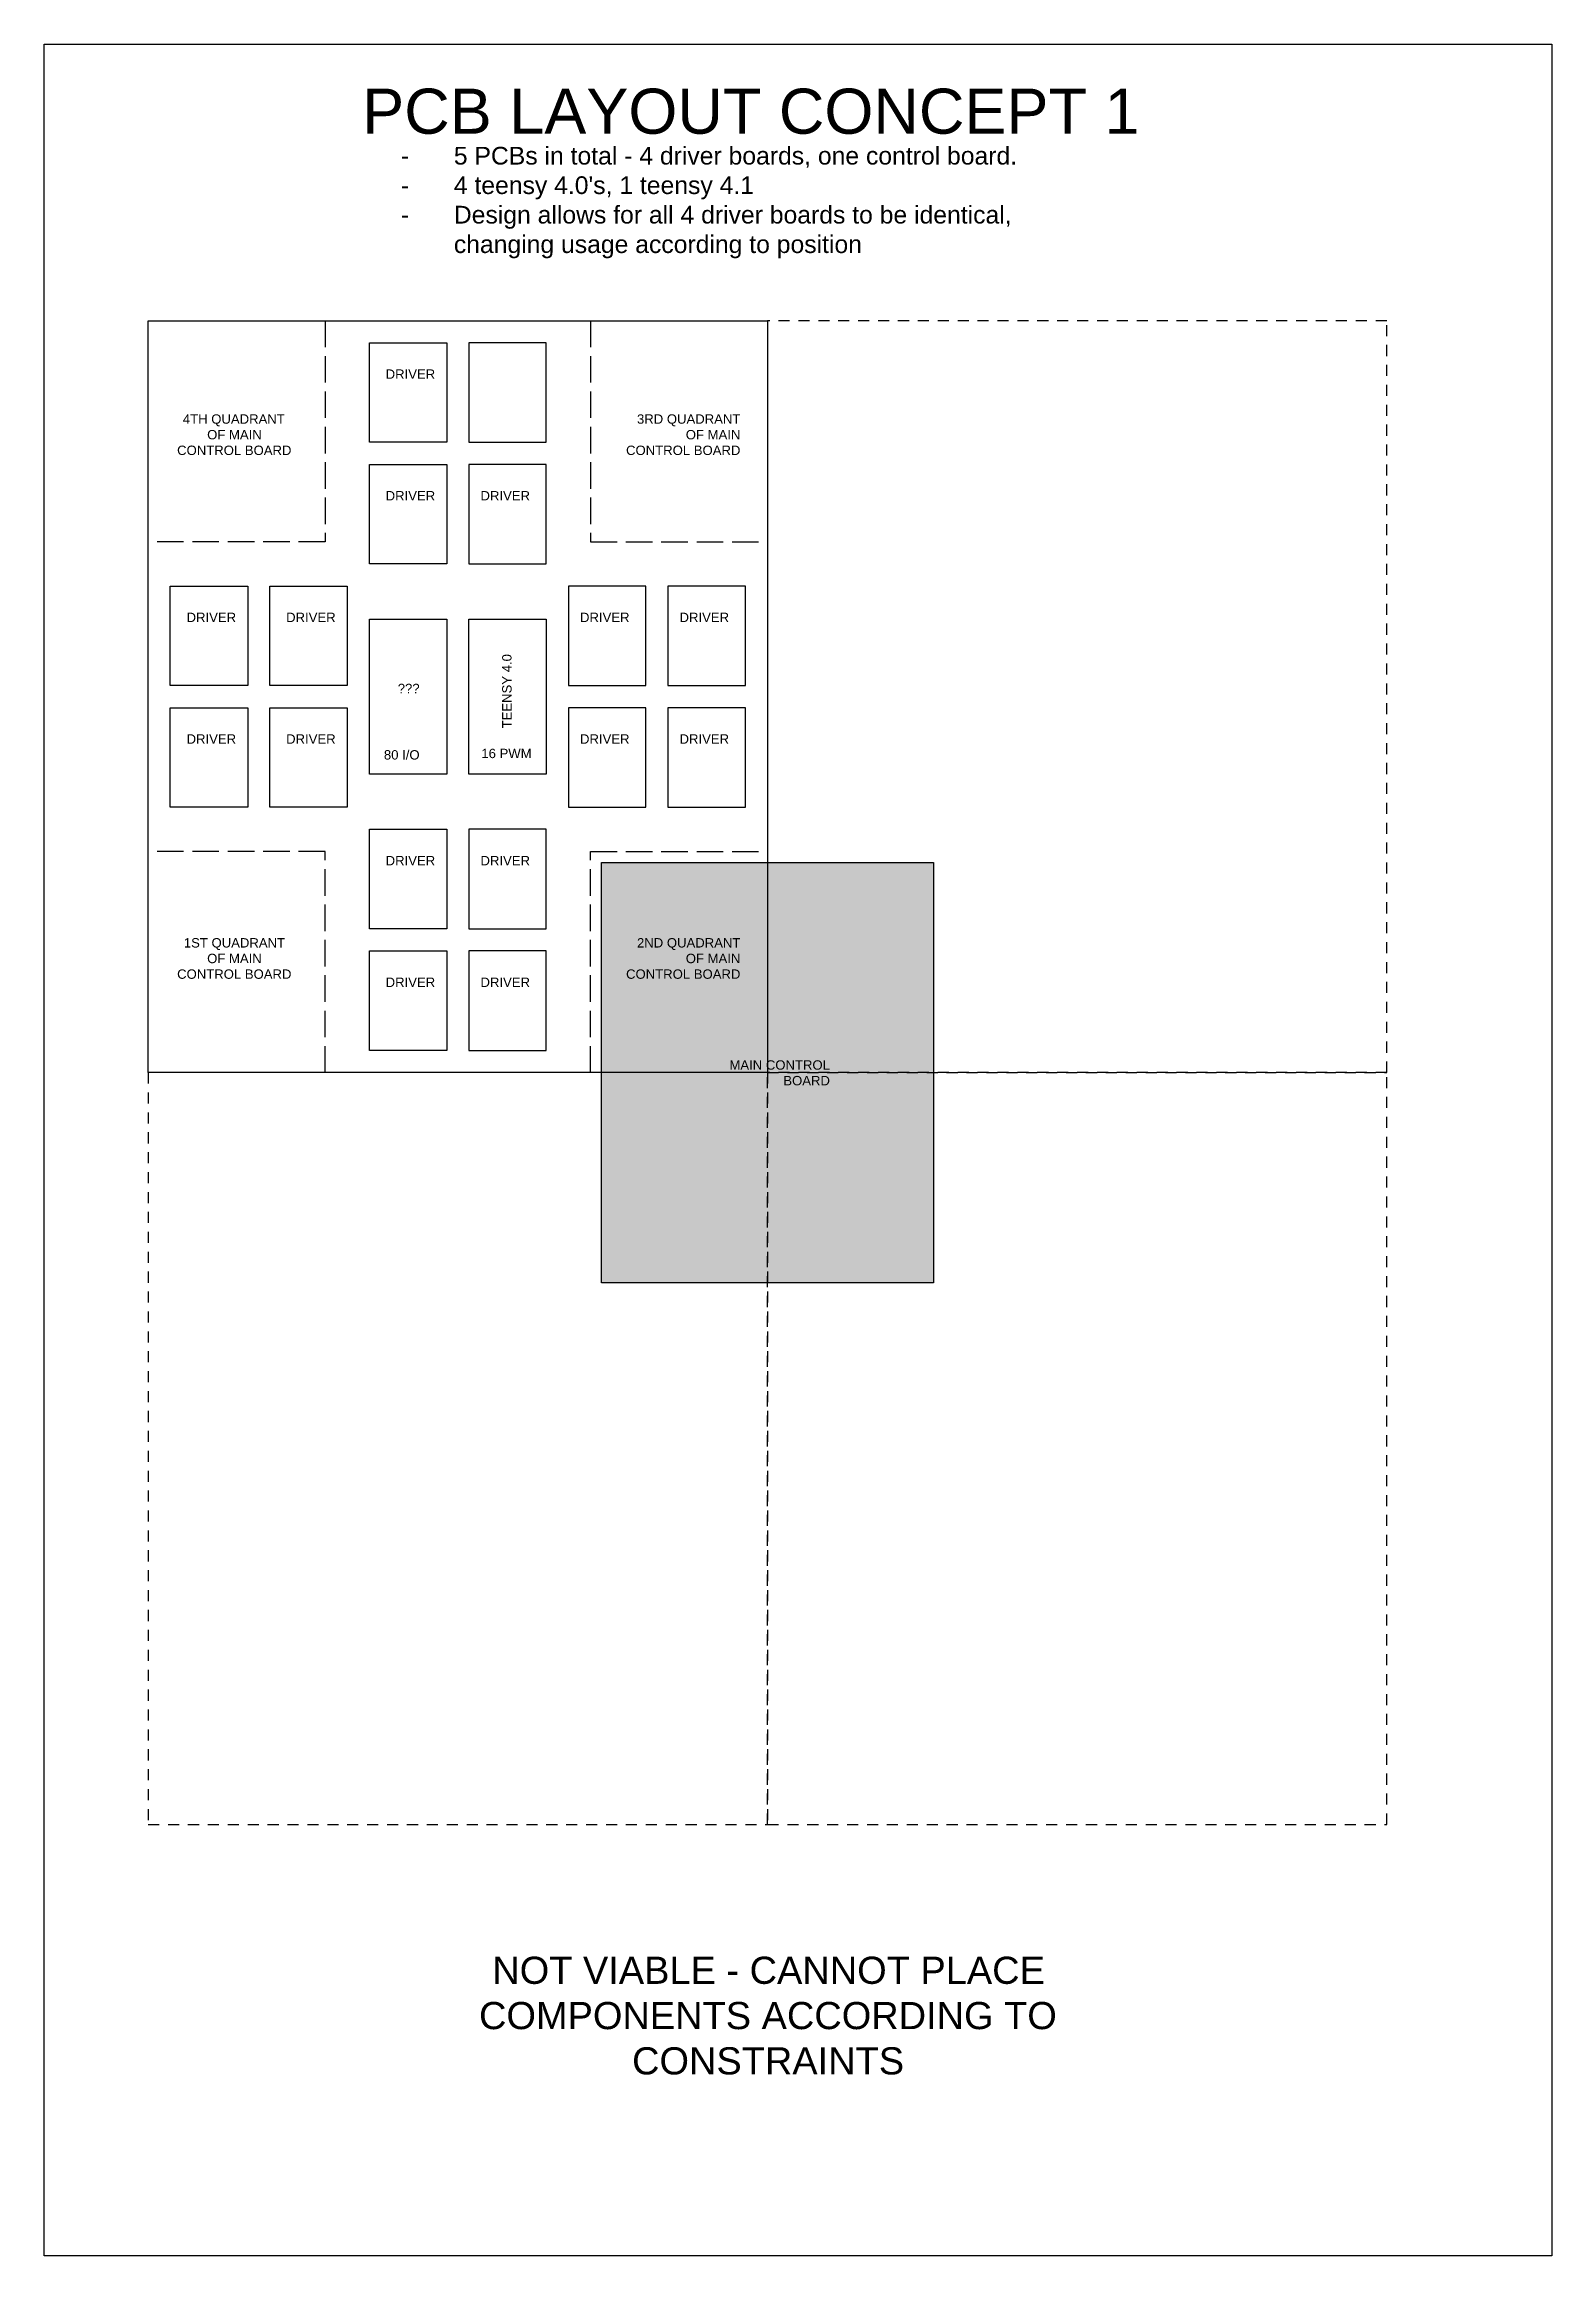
# Model space of a CAD drawing. Header units: inches. Extents: x 0.3 to 53.5, y 0 to 25.
# Drawn here: x 10.7 to 27.74, y 0 to 25 of the extents above; entities that cross this region are included whole.
import ezdxf

# ---------------------------------------------------------------- set-up
doc = ezdxf.new("R2010")
doc.units = ezdxf.units.IN
doc.header["$MEASUREMENT"] = 0
doc.linetypes.add('ACAD_ISO02W100', pattern=[15, 12, -3])
doc.linetypes.add('HIDDEN2', pattern=[0.1875, 0.125, -0.0625])
doc.styles.get("Standard").update_dxf_attribs({"font": 'arial.ttf'})

msp = doc.modelspace()

# ---------------------------------------------------------------- texts
for s, width, heights, insert, char_height, attachment_point in [('PCB LAYOUT CONCEPT 1', 9.05825, [0], (14.294, 24.498), 0.5099, 1), ("\\pi-0.6,l0.8,t0.8;-^I5 PCBs in total - 4 driver boards, one control board.\\P-^I4 teensy 4.0's, 1 teensy 4.1\\P-^IDesign allows for all 4 driver boards to be identical, changing usage according to position", 8.25, [0], (14.53, 23.84), 0.2, 1), ('DRIVER', 0.75, [0], (14.559, 21.324), 0.1061, 1), ('\\pi0.08573;4TH QUADRANT \\P\\pi0.36056;OF MAIN \\P\\pi0.02094;CONTROL BOARD', 1.31917, [0], (12.181, 20.355), 0.10607, 7), ('3RD QUADRANT OF MAIN CONTROL BOARD', 1.31917, [0.467], (18.569, 20.355), 0.10607, 9), ('DRIVER', 0.75, [0], (14.559, 19.949), 0.1061, 1), ('DRIVER', 0.75, [0], (16.191, 19.949), 0.1061, 3), ('DRIVER', 0.75, [0], (12.309, 18.574), 0.1061, 1), ('DRIVER', 0.75, [0], (13.434, 18.574), 0.1061, 1), ('DRIVER', 0.75, [0], (17.316, 18.574), 0.1061, 3), ('DRIVER', 0.75, [0], (18.441, 18.574), 0.1061, 3), ('???', 0.75, [0], (14.943, 17.77), 0.1061, 3), ('DRIVER', 0.75, [0], (12.309, 17.199), 0.1061, 1), ('DRIVER', 0.75, [0], (13.434, 17.199), 0.1061, 1), ('80 I/O', 0.75, [0], (14.943, 17.02), 0.1061, 3), ('16 PWM', 0.75, [0], (16.209, 17.036), 0.1061, 3), ('DRIVER', 0.75, [0], (17.316, 17.199), 0.1061, 3), ('DRIVER', 0.75, [0], (18.441, 17.199), 0.1061, 3), ('DRIVER', 0.75, [0], (14.559, 15.824), 0.1061, 1), ('DRIVER', 0.75, [0], (16.191, 15.824), 0.1061, 3), ('\\pi0.09695;1ST QUADRANT \\P\\pi0.36056;OF MAIN \\P\\pi0.02094;CONTROL BOARD', 1.31917, [0], (12.181, 14.895), 0.10607, 1), ('2ND QUADRANT OF MAIN CONTROL BOARD', 1.31917, [0], (18.569, 14.895), 0.10607, 3), ('DRIVER', 0.75, [0], (14.559, 14.449), 0.1061, 1), ('DRIVER', 0.75, [0], (16.191, 14.449), 0.1061, 3), ('MAIN CONTROL BOARD', 1.31917, [0], (19.581, 13.514), 0.10607, 3), ('\\pi0.32155;NOT VIABLE - CANNOT PLACE \\P\\pi0.17154;COMPONENTS ACCORDING TO \\P\\pi1.90139;CONSTRAINTS', 6.83425, [0], (15.443, 3.381), 0.30715, 1)]:
    msp.add_mtext_dynamic_manual_height_columns(s, width=width, gutter_width=1, heights=heights, dxfattribs=dict(insert=insert, char_height=char_height, attachment_point=attachment_point))
at = {"insert": (15.876, 18.106), "char_height": 0.1061, "attachment_point": 3, "rotation": 90}
msp.add_mtext_dynamic_manual_height_columns('TEENSY 4.0', width=0.94417, gutter_width=1, heights=[0], dxfattribs=at)

# ---------------------------------------------------------------- hatches: boundary and pattern name
at = {"transparency": 33554470}
h = msp.add_hatch(color=256, dxfattribs=at)
h.dxf.hatch_style = 1
h.paths.add_polyline_path([(18.875, 15.75), (17, 15.75), (17, 13.375), (18.875, 13.375)])
h.paths.add_polyline_path([(20.75, 15.75), (18.875, 15.75), (18.875, 13.375), (20.75, 13.375)])
h.paths.add_polyline_path([(18.875, 13.375), (17, 13.375), (17, 11), (18.875, 11)])
h.paths.add_polyline_path([(20.75, 13.375), (18.875, 13.375), (18.875, 11), (20.75, 11)])

# ---------------------------------------------------------------- linework, layer by layer
at = {"linetype": 'ACAD_ISO02W100', "ltscale": 0.025}
for p, q in [((13.875, 21.875), (13.875, 19.375)), ((16.875, 21.875), (16.875, 19.375)), ((13.875, 19.375), (11.875, 19.375)), ((16.875, 19.375), (18.875, 19.375)), ((13.875, 15.875), (11.875, 15.875)), ((13.875, 13.375), (13.875, 15.875)), ((16.875, 13.375), (16.875, 15.875)), ((16.875, 15.875), (18.875, 15.875))]:
    msp.add_line(p, q, dxfattribs=at)
for points in [[(10.7, 25), (27.74, 25), (27.74, 0), (10.7, 0)], [(11.875, 21.875), (18.875, 21.875), (18.875, 13.375), (11.875, 13.375)], [(14.375, 21.625), (15.25, 21.625), (15.25, 20.5), (14.375, 20.5)], [(16.375, 21.625), (15.5, 21.625), (15.5, 20.5), (16.375, 20.5)], [(14.375, 20.25), (15.25, 20.25), (15.25, 19.125), (14.375, 19.125)], [(16.375, 20.25), (15.5, 20.25), (15.5, 19.125), (16.375, 19.125)], [(12.125, 18.875), (13, 18.875), (13, 17.75), (12.125, 17.75)], [(13.25, 18.875), (14.125, 18.875), (14.125, 17.75), (13.25, 17.75)], [(17.5, 18.875), (16.625, 18.875), (16.625, 17.75), (17.5, 17.75)], [(18.625, 18.875), (17.75, 18.875), (17.75, 17.75), (18.625, 17.75)], [(14.375, 18.5), (15.25, 18.5), (15.25, 16.75), (14.375, 16.75)], [(15.5, 18.5), (16.375, 18.5), (16.375, 16.75), (15.5, 16.75)], [(12.125, 17.5), (13, 17.5), (13, 16.375), (12.125, 16.375)], [(13.25, 17.5), (14.125, 17.5), (14.125, 16.375), (13.25, 16.375)], [(17.5, 17.5), (16.625, 17.5), (16.625, 16.375), (17.5, 16.375)], [(18.625, 17.5), (17.75, 17.5), (17.75, 16.375), (18.625, 16.375)], [(14.375, 16.125), (15.25, 16.125), (15.25, 15), (14.375, 15)], [(16.375, 16.125), (15.5, 16.125), (15.5, 15), (16.375, 15)], [(17, 15.75), (20.75, 15.75), (20.75, 11), (17, 11)], [(14.375, 14.75), (15.25, 14.75), (15.25, 13.625), (14.375, 13.625)], [(16.375, 14.75), (15.5, 14.75), (15.5, 13.625), (16.375, 13.625)]]:
    msp.add_lwpolyline(points, close=True)
at = {"linetype": 'HIDDEN2'}
for points in [[(25.875, 21.875), (18.875, 21.875), (18.875, 13.375), (25.875, 13.375)], [(18.875, 13.375), (11.875, 13.375), (11.875, 4.875), (18.875, 4.875)], [(25.875, 13.375), (18.875, 13.375), (18.875, 4.875), (25.875, 4.875)]]:
    msp.add_lwpolyline(points, close=True, dxfattribs=at)

msp.set_redraw_order([(e.dxf.handle, doc.entitydb.next_handle()) for e in msp.query("TEXT MTEXT ATTDEF DIMENSION ARC_DIMENSION")])  # texts and dimensions are drawn at this point

doc.saveas('drawing.dxf')
